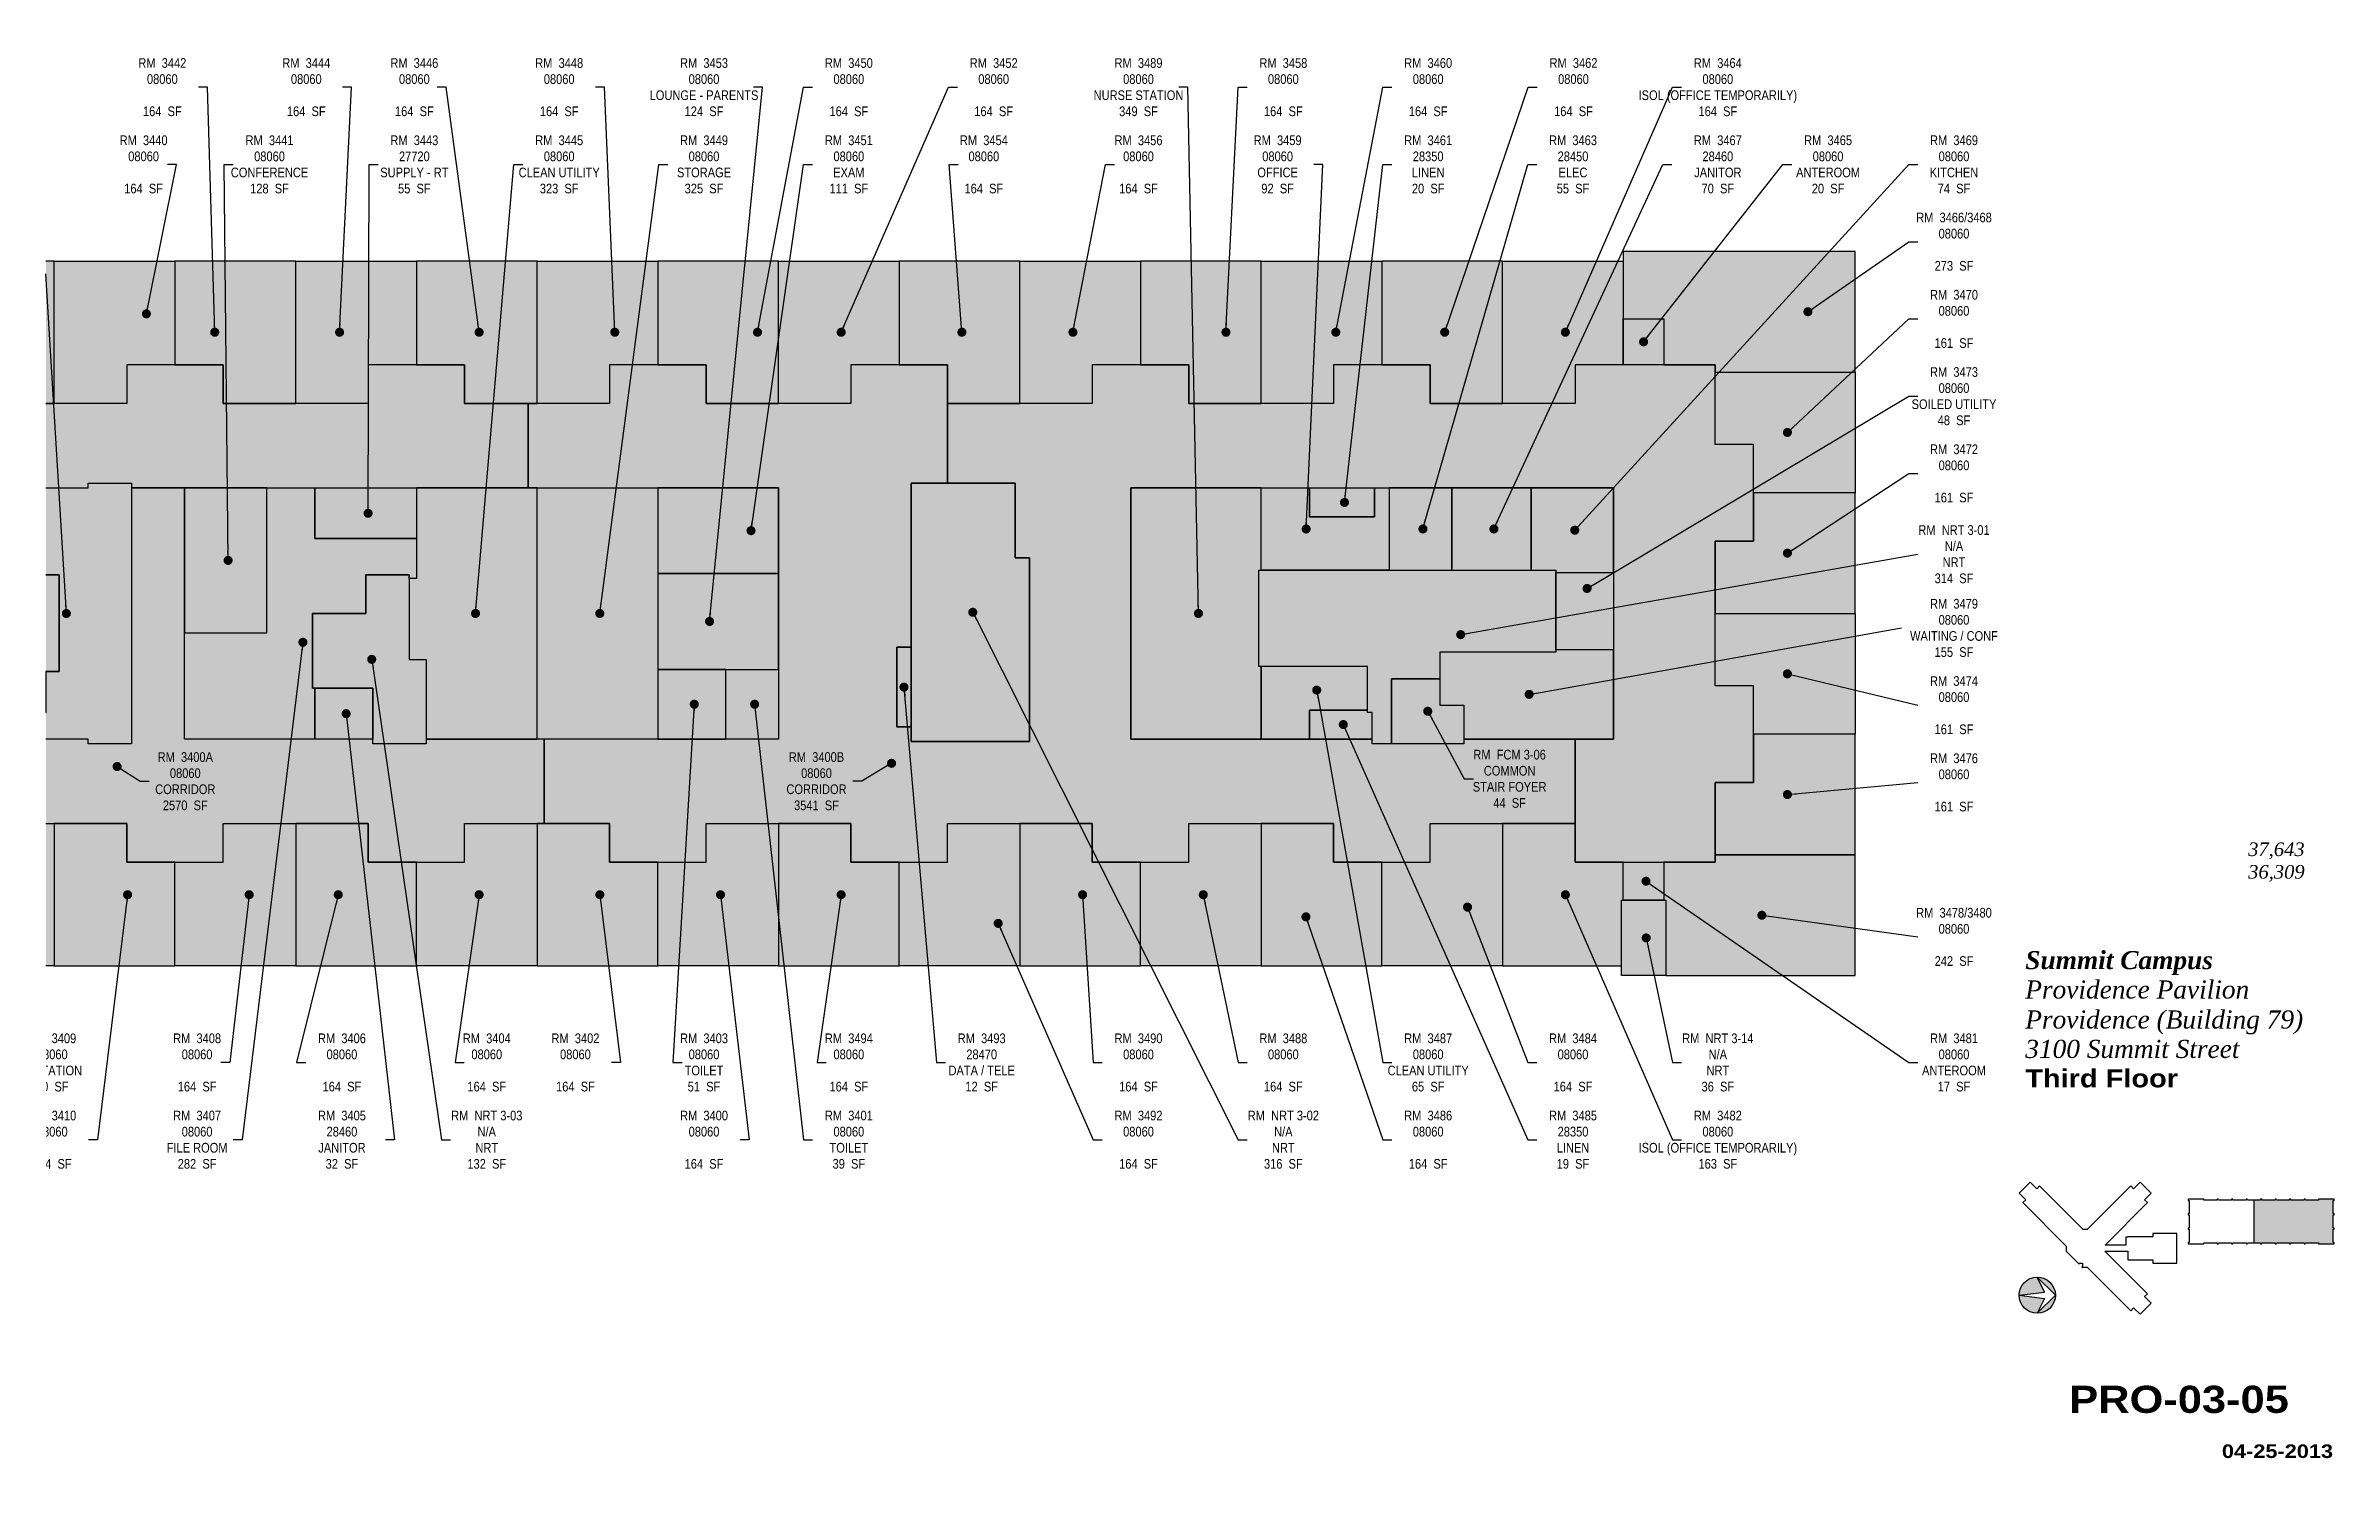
# Paper-space layout '05' of a CAD drawing. Header units: inches. Extents: x 0.9 to 16.7, y 0.5 to 10.5.
# The model-space entities are those that its viewports show. They can reach past a viewport. Long polylines and large blocks are cut down to what shows.
import ezdxf
from ezdxf.enums import TextEntityAlignment as Align

# ---------------------------------------------------------------- set-up
doc = ezdxf.new("R2010")
doc.units = ezdxf.units.IN
doc.header["$MEASUREMENT"] = 0
doc.layers.get('DEFPOINTS').update_dxf_attribs({"color": 31})
for name, color, linetype in [('0-LABEL', 3, 'Continuous'), ('1-NRT', 200, 'Continuous'), ('1-NRT-PTN', 253, 'Continuous'), ('3-FCM', 190, 'Continuous'), ('3-FCM-PTN', 9, 'Continuous'), ('4-OCC', 6, 'Continuous'), ('4-OCC-PTN', 95, 'Continuous'), ('T-5', 5, 'Continuous'), ('T-8', 8, 'Continuous')]:
    doc.layers.add(name, color=color, linetype=linetype)
doc.layers.get('DEFPOINTS').freeze()
doc.styles.add('ArialB', font='')
doc.styles.add('ArialN', font='ARIALN.TTF')
doc.styles.add('TimesI', font='timesi.ttf')
doc.styles.add('TimesIB', font='timesbi.ttf')
doc.styles.get('ArialB').set_extended_font_data('Arial Black')
doc.dimstyles.new('AB-120', dxfattribs={"dimscale": 120, "dimtxt": 0.125, "dimasz": 0.09375, "dimexe": 0.0625, "dimexo": 0.125, "dimgap": 0.375, "dimtad": 0, "dimtih": 1, "dimtoh": 1, "dimdec": 4, "dimrnd": 0.0625, "dimzin": 0, "dimdsep": 46, "dimlunit": 4, "dimtxsty": 'ArialN', "dimblk": 'ARCHTICK', "dimcen": 0.09375, "dimclrd": 256, "dimclre": 256, "dimclrt": 256, "dimadec": 0, "dimazin": 0, "dimtfac": 1, "dimtdec": 4, "dimtofl": 0, "dimtmove": 2, "dimatfit": 3, "dimldrblk": 'DOT', "dimfxl": 0, "dimfrac": 2, "dimtolj": 1, "dimtzin": 0, "dimlwd": -1, "dimlwe": -1, "dimarcsym": 0})

psp = doc.layouts.new('05')

msp = doc.modelspace()

# ---------------------------------------------------------------- texts
at = {"layer": '0-LABEL', "char_height": 12, "attachment_point": 5, "style": 'ArialN'}
for s, insert in [('RM  3442\\P08060\\P\\P164  SF', (1164.8, 2765.5)), ('RM  3444\\P08060\\P\\P164  SF', (1343.7, 2765.5)), ('RM  3446\\P08060\\P\\P164  SF', (1478, 2765.5)), ('RM  3448\\P08060\\P\\P164  SF', (1658, 2765.5)), ('RM  3453\\P08060\\PLOUNGE - PARENTS\\P124  SF', (1838, 2765.5)), ('RM  3450\\P08060\\P\\P164  SF', (2018, 2765.5)), ('RM  3452\\P08060\\P\\P164  SF', (2198, 2765.5)), ('RM  3489\\P08060\\PNURSE STATION\\P349  SF', (2378, 2765.5)), ('RM  3458\\P08060\\P\\P164  SF', (2558, 2765.5)), ('RM  3460\\P08060\\P\\P164  SF', (2738, 2765.5)), ('RM  3462\\P08060\\P\\P164  SF', (2918.6, 2765.5)), ('RM  3464\\P08060\\PISOL (OFFICE TEMPORARILY)\\P164  SF', (3098, 2765.5)), ('RM  3440\\P08060\\P\\P164  SF', (1141.5, 2669.5)), ('RM  3441\\P08060\\PCONFERENCE\\P128  SF', (1298, 2669.5)), ('RM  3443\\P27720\\PSUPPLY - RT\\P55  SF', (1478, 2669.5)), ('RM  3445\\P08060\\PCLEAN UTILITY\\P323  SF', (1658, 2669.5)), ('RM  3449\\P08060\\PSTORAGE\\P325  SF', (1838, 2669.5)), ('RM  3451\\P08060\\PEXAM\\P111  SF', (2018, 2669.5)), ('RM  3454\\P08060\\P\\P164  SF', (2185.8, 2669.5)), ('RM  3456\\P08060\\P\\P164  SF', (2378, 2669.5)), ('RM  3459\\P08060\\POFFICE\\P92  SF', (2550.9, 2669.5)), ('RM  3461\\P28350\\PLINEN\\P20  SF', (2738, 2669.5)), ('RM  3463\\P28450\\PELEC\\P55  SF', (2918, 2669.5)), ('RM  3467\\P28460\\PJANITOR\\P70  SF', (3098, 2669.5)), ('RM  3465\\P08060\\PANTEROOM\\P20  SF', (3235, 2669.5)), ('RM  3469\\P08060\\PKITCHEN\\P74  SF', (3391.5, 2669.5)), ('RM  3466/3468\\P08060\\P\\P273  SF', (3391.5, 2573.5)), ('RM  3470\\P08060\\P\\P161  SF', (3391.5, 2477.5)), ('RM  3473\\P08060\\PSOILED UTILITY\\P48  SF', (3391.5, 2381.5)), ('RM  3472\\P08060\\P\\P161  SF', (3391.5, 2285.5)), ('RM  NRT 3-01\\PN/A\\PNRT\\P314  SF', (3391.5, 2185.1)), ('RM  3479\\P08060\\PWAITING / CONF\\P155  SF', (3391.5, 2093.5)), ('RM  3474\\P08060\\P\\P161  SF', (3391.5, 1997.5)), ('RM  3400A\\P08060\\PCORRIDOR\\P2570  SF', (1193.3, 1903)), ('RM  3400B\\P08060\\PCORRIDOR\\P3541  SF', (1977.8, 1903)), ('RM  FCM 3-06\\PCOMMON\\PSTAIR FOYER\\P44  SF', (2839.2, 1906)), ('RM  3476\\P08060\\P\\P161  SF', (3391.5, 1901.5)), ('RM  3478/3480\\P08060\\P\\P242  SF', (3391.5, 1709.5)), ('RM  3409\\P08060\\PDICTATION\\P50  SF', (1028, 1553.5)), ('RM  3408\\P08060\\P\\P164  SF', (1208, 1553.5)), ('RM  3406\\P08060\\P\\P164  SF', (1388, 1553.5)), ('RM  3404\\P08060\\P\\P164  SF', (1568, 1553.5)), ('RM  3402\\P08060\\P\\P164  SF', (1678.2, 1553.5)), ('RM  3403\\P08060\\PTOILET\\P51  SF', (1838, 1553.5)), ('RM  3494\\P08060\\P\\P164  SF', (2018, 1553.5)), ('RM  3493\\P28470\\PDATA / TELE\\P12  SF', (2183.1, 1553.5)), ('RM  3490\\P08060\\P\\P164  SF', (2378, 1553.5)), ('RM  3488\\P08060\\P\\P164  SF', (2558, 1553.5)), ('RM  3487\\P08060\\PCLEAN UTILITY\\P65  SF', (2738, 1553.5)), ('RM  3484\\P08060\\P\\P164  SF', (2918, 1553.5)), ('RM  NRT 3-14\\PN/A\\PNRT\\P36  SF', (3098, 1553.5)), ('RM  3481\\P08060\\PANTEROOM\\P17  SF', (3391.5, 1553.5)), ('RM  3410\\P08060\\P\\P164  SF', (1028, 1457.5)), ('RM  3407\\P08060\\PFILE ROOM\\P282  SF', (1208, 1457.5)), ('RM  3405\\P28460\\PJANITOR\\P32  SF', (1388, 1457.5)), ('RM  NRT 3-03\\PN/A\\PNRT\\P132  SF', (1568, 1457.5)), ('RM  3400\\P08060\\P\\P164  SF', (1838, 1457.5)), ('RM  3401\\P08060\\PTOILET\\P39  SF', (2018, 1457.5)), ('RM  3492\\P08060\\P\\P164  SF', (2378, 1457.5)), ('RM  NRT 3-02\\PN/A\\PNRT\\P316  SF', (2558, 1457.5)), ('RM  3486\\P08060\\P\\P164  SF', (2738, 1457.5)), ('RM  3485\\P28350\\PLINEN\\P19  SF', (2918, 1457.5)), ('RM  3482\\P08060\\PISOL (OFFICE TEMPORARILY)\\P163  SF', (3098, 1457.5))]:
    msp.add_mtext(s, dxfattribs=dict(at, insert=insert))

# ---------------------------------------------------------------- blocks, each defined once
blk = doc.blocks.new('3rd outline')
blk.add_lwpolyline([(14.639, 2.654), (14.562, 2.578), (14.608, 2.532), (14.588, 2.513), (14.888, 2.212), (14.888, 2.184), (14.885, 2.18), (14.977, 2.088), (14.977, 2.095), (15, 2.095), (15, 2.075), (14.995, 2.07), (15.001, 2.064), (15.005, 2.068), (15.033, 2.068), (15.333, 1.767), (15.353, 1.787), (15.398, 1.742), (15.475, 1.818), (15.429, 1.864), (15.449, 1.883), (15.155, 2.177), (15.314, 2.177), (15.314, 2.118), (15.486, 2.118), (15.486, 2.095), (15.651, 2.095), (15.651, 2.3), (15.486, 2.3), (15.486, 2.278), (15.314, 2.278), (15.314, 2.274), (15.3, 2.274), (15.3, 2.219), (15.156, 2.219), (15.449, 2.513), (15.429, 2.532), (15.475, 2.578), (15.398, 2.654), (15.353, 2.609), (15.333, 2.629), (15.033, 2.328), (15.005, 2.328), (14.704, 2.629), (14.684, 2.609)], close=True)
blk.add_lwpolyline([(15.73, 2.537), (15.73, 2.529), (15.737, 2.528), (15.737, 2.438), (15.73, 2.437), (15.73, 2.429), (15.737, 2.428), (15.737, 2.338), (15.73, 2.337), (15.73, 2.329), (15.737, 2.328), (15.737, 2.238), (15.73, 2.237), (15.73, 2.229), (15.838, 2.229), (15.839, 2.236), (15.93, 2.236), (15.93, 2.229), (15.938, 2.229), (15.939, 2.236), (16.03, 2.236), (16.03, 2.229), (16.038, 2.229), (16.039, 2.236), (16.13, 2.236), (16.13, 2.229), (16.138, 2.229), (16.139, 2.236), (16.23, 2.236), (16.23, 2.229), (16.238, 2.229), (16.238, 2.229), (16.239, 2.236), (16.33, 2.236), (16.33, 2.229), (16.338, 2.229), (16.339, 2.236), (16.43, 2.236), (16.43, 2.229), (16.438, 2.229), (16.439, 2.236), (16.53, 2.236), (16.53, 2.229), (16.538, 2.229), (16.539, 2.236), (16.63, 2.236), (16.63, 2.229), (16.738, 2.229), (16.738, 2.237), (16.731, 2.238), (16.731, 2.328), (16.738, 2.329), (16.738, 2.337), (16.731, 2.338), (16.731, 2.428), (16.738, 2.429), (16.738, 2.437), (16.731, 2.437), (16.731, 2.528), (16.738, 2.529), (16.738, 2.537), (16.63, 2.537), (16.63, 2.53), (16.539, 2.53), (16.538, 2.537), (16.53, 2.537), (16.53, 2.53), (16.439, 2.53), (16.438, 2.537), (16.43, 2.537), (16.43, 2.53), (16.339, 2.53), (16.338, 2.537), (16.33, 2.537), (16.33, 2.53), (16.239, 2.53), (16.238, 2.537), (16.23, 2.537), (16.23, 2.53), (16.139, 2.53), (16.138, 2.537), (16.13, 2.537), (16.13, 2.53), (16.039, 2.53), (16.038, 2.537), (16.03, 2.537), (16.03, 2.53), (15.939, 2.53), (15.938, 2.537), (15.93, 2.537), (15.93, 2.53), (15.839, 2.53), (15.838, 2.537), (15.73, 2.537)])
blk = doc.blocks.new('n-arrow')
h = blk.add_hatch(color=256)
h.paths.add_polyline_path([(0, 0.125), (0.125, 0, 0.414214)])
h.paths.add_polyline_path([(0, 0.125, 0.414214), (-0.125, 0), (0.051, 0.022)])
h = blk.add_hatch(color=256)
h.paths.add_polyline_path([(0.051, -0.022), (-0.125, 0, 0.414214), (0, -0.125)])
h.paths.add_polyline_path([(0.125, 0), (0, -0.125, 0.414214)])
for p, q in [((-0.125, 0), (0.051, 0.022)), ((-0.125, 0), (0.051, -0.022)), ((0, 0.125), (0.125, 0)), ((0.051, 0.022), (0, 0.125)), ((0, -0.125), (0.125, 0)), ((0.051, -0.022), (0, -0.125))]:
    blk.add_line(p, q)
blk.add_circle((0, 0), 0.125)
blk = doc.blocks.new('AB-TB-text')
for tag, style, p in [('GROSS', 'TimesI', (1.93, 4.406)), ('USEABLE', 'TimesI', (1.93, 4.25)), ('DATE', 'ArialB', (2.125, 0.25))]:
    blk.add_attdef(tag, text='', height=0.0938, dxfattribs=dict(style=style)).set_placement(p, align=Align.RIGHT)
for tag, style, p in [('CAMPUS', 'TimesIB', (0, 3.75)), ('PAVILION', 'TimesI', (0, 3.547)), ('BUILDING', 'TimesI', (0, 3.34)), ('STREET', 'TimesI', (0, 3.137)), ('FLOOR', 'ArialB', (0, 2.934))]:
    blk.add_attdef(tag, text='', height=0.125, dxfattribs=dict(style=style)).set_placement(p, align=Align.TOP_LEFT)
at = {"style": 'ArialB'}
blk.add_attdef('DWG#', text='', height=0.188, dxfattribs=at).set_placement((1.062, 0.749), align=Align.TOP_CENTER)
blk = doc.blocks.new('_ArchTick')
at = {"const_width": 0.15}
blk.add_lwpolyline([(-0.5, -0.5), (0.5, 0.5)], dxfattribs=at)
blk = doc.blocks.new('_Dot')
at = {"lineweight": -2}
blk.add_line((-0.5, 0), (-1, 0), dxfattribs=at)
at = {"const_width": 0.5}
blk.add_lwpolyline([(-0.25, 0, 1), (0.25, 0, 1)], format="xyb", close=True, dxfattribs=at)

# ---------------------------------------------------------------- hatches: boundary and pattern name
at = {"layer": '1-NRT-PTN'}
for points in [[(886.5, 2057.5), (661.5, 2057.5), (661.5, 2159.5), (781.5, 2159.5), (781.5, 2225.5), (817.5, 2225.5), (817.5, 2195.5), (871.5, 2195.5), (871.5, 2273.5), (892.5, 2273.5), (892.5, 2195.5), (892.5, 2159.5), (1036.5, 2159.5), (1036.5, 2039.5), (886.5, 2039.5)], [(2242.5, 1952.5), (2242.5, 2180.5), (2224.5, 2180.5), (2224.5, 2273.5), (2095.5, 2273.5), (2095.5, 1952.5)], [(2662.5, 2045.5), (2527.5, 2045.5), (2527.5, 2165.5), (2896.5, 2165.5), (2896.5, 2063.5), (2752.5, 2063.5), (2752.5, 2030.5), (2692.5, 2030.5), (2692.5, 1949.5), (2668.5, 1949.5), (2668.5, 1988.5), (2662.5, 1988.5)], [(1492.5, 2054.5), (1492.5, 1949.5), (1426.5, 1949.5), (1426.5, 2018.5), (1351.5, 2018.5), (1351.5, 2111.5), (1417.5, 2111.5), (1417.5, 2159.5), (1471.5, 2159.5), (1471.5, 2054.5)], [(2978.4, 1755.1), (3033.5, 1755.1), (3033.5, 1661.5), (2978.4, 1661.5)]]:
    msp.add_hatch(color=256, dxfattribs=at).paths.add_polyline_path(points)
at = {"layer": '3-FCM-PTN'}
msp.add_hatch(color=256, dxfattribs=at).paths.add_polyline_path([(2752.5, 2030.5), (2752.5, 1997.5), (2782.5, 1997.5), (2782.5, 1949.5), (2692.5, 1949.5), (2692.5, 2030.5)])
at = {"layer": '4-OCC-PTN'}
for color, points in [(10, [(3030.9, 2477.7), (3030.9, 2420.5), (3094.5, 2420.5), (3094.5, 2411.5), (3268.5, 2411.5), (3268.5, 2561.5), (3004.5, 2561.5), (2980.5, 2561.5), (2980.5, 2477.7)]), (10, [(880.5, 2420.5), (940.5, 2420.5), (940.5, 2372.5), (1030.5, 2372.5), (1030.5, 2549.5), (880.5, 2549.5)]), (10, [(1180.5, 2420.5), (1120.5, 2420.5), (1120.5, 2372.5), (1030.5, 2372.5), (1030.5, 2549.5), (1180.5, 2549.5)]), (10, [(1180.5, 2420.5), (1240.5, 2420.5), (1240.5, 2372.5), (1330.5, 2372.5), (1330.5, 2549.5), (1180.5, 2549.5)]), (10, [(1480.5, 2420.5), (1420.5, 2420.5), (1420.5, 2372.5), (1330.5, 2372.5), (1330.5, 2549.5), (1480.5, 2549.5)]), (10, [(1480.5, 2420.5), (1540.5, 2420.5), (1540.5, 2372.5), (1630.5, 2372.5), (1630.5, 2549.5), (1480.5, 2549.5)]), (10, [(1780.5, 2420.5), (1720.5, 2420.5), (1720.5, 2372.5), (1630.5, 2372.5), (1630.5, 2549.5), (1780.5, 2549.5)]), (10, [(1780.5, 2420.5), (1840.5, 2420.5), (1840.5, 2372.5), (1930.5, 2372.5), (1930.5, 2549.5), (1780.5, 2549.5)]), (10, [(2080.5, 2420.5), (2020.5, 2420.5), (2020.5, 2372.5), (1930.5, 2372.5), (1930.5, 2549.5), (2080.5, 2549.5)]), (10, [(2080.5, 2420.5), (2140.5, 2420.5), (2140.5, 2372.5), (2230.5, 2372.5), (2230.5, 2549.5), (2080.5, 2549.5)]), (10, [(2380.5, 2420.5), (2320.5, 2420.5), (2320.5, 2372.5), (2230.5, 2372.5), (2230.5, 2549.5), (2380.5, 2549.5)]), (10, [(2380.5, 2420.5), (2440.5, 2420.5), (2440.5, 2372.5), (2530.5, 2372.5), (2530.5, 2549.5), (2380.5, 2549.5)]), (10, [(2680.5, 2420.5), (2620.5, 2420.5), (2620.5, 2372.5), (2530.5, 2372.5), (2530.5, 2549.5), (2680.5, 2549.5)]), (10, [(2680.5, 2420.5), (2740.5, 2420.5), (2740.5, 2372.5), (2830.5, 2372.5), (2830.5, 2549.5), (2680.5, 2549.5)]), (10, [(2980.5, 2477.7), (2980.5, 2420.5), (2920.5, 2420.5), (2920.5, 2372.5), (2830.5, 2372.5), (2830.5, 2549.5), (2980.5, 2549.5)]), (10, [(2980.5, 2477.7), (3030.9, 2477.7), (3030.9, 2420.5), (2980.5, 2420.5)]), (10, [(1619.5, 2267.6), (1930.5, 2267.5), (1930.5, 1955.5), (1639.5, 1955.5), (1639.5, 1850.5), (1720.5, 1850.5), (1720.5, 1802.5), (1840.5, 1802.5), (1840.5, 1850.5), (2020.5, 1850.5), (2020.5, 1802.5), (2140.5, 1802.5), (2140.5, 1850.5), (2320.5, 1850.5), (2320.5, 1802.5), (2440.5, 1802.5), (2440.5, 1850.5), (2620.5, 1850.5), (2620.5, 1802.5), (2740.5, 1802.5), (2740.5, 1850.5), (2920.5, 1850.5), (2920.5, 1955.5), (2782.5, 1955.5), (2782.5, 1949.5), (2668.5, 1949.5), (2668.5, 1955.5), (2368.5, 1955.5), (2368.5, 2267.5), (2968.5, 2267.5), (2968.5, 1955.5), (2920.5, 1955.5), (2920.5, 1802.5), (3094.5, 1802.5), (3094.5, 1901.5), (3142.5, 1901.5), (3142.5, 2021.5), (3094.5, 2021.5), (3094.5, 2201.5), (3142.5, 2201.5), (3142.5, 2321.5), (3094.5, 2321.5), (3094.5, 2420.5), (2920.5, 2420.5), (2920.5, 2372.5), (2740.5, 2372.5), (2740.5, 2420.5), (2620.5, 2420.5), (2620.5, 2372.5), (2440.5, 2372.5), (2440.5, 2420.5), (2320.5, 2420.5), (2320.5, 2372.5), (2140.5, 2372.5), (2140.5, 2273.5), (2224.5, 2273.5), (2224.5, 2180.5), (2242.5, 2180.5), (2242.5, 1952.5), (2095.5, 1952.5), (2095.5, 1970.5), (2077.5, 1970.5), (2077.5, 2069.5), (2095.5, 2069.5), (2095.5, 2273.5), (2140.5, 2273.5), (2140.5, 2420.5), (2020.5, 2420.5), (2020.5, 2372.5), (1840.5, 2372.5), (1840.5, 2420.5), (1720.5, 2420.5), (1720.5, 2372.5), (1619.5, 2372.5)]), (10, [(3142.5, 2261.5), (3142.5, 2321.5), (3094.5, 2321.5), (3094.5, 2411.5), (3268.5, 2411.5), (3268.5, 2261.5)]), (10, [(1020.5, 1988.5), (1020.5, 2039.5), (1036.5, 2039.5), (1036.5, 2159.5), (988.5, 2159.5), (988.5, 2228.5), (958.5, 2228.5), (958.5, 2267.5), (1072.5, 2267.5), (1072.5, 2273.5), (1126.5, 2273.5), (1126.5, 1949.5), (1072.5, 1949.5), (1072.5, 1955.5), (973.5, 1955.5), (973.5, 1988.5)]), (10, [(1480.5, 2204.5), (1480.5, 2155), (1471.5, 2155), (1471.5, 2159.5), (1417.5, 2159.5), (1417.5, 2111.5), (1351.5, 2111.5), (1351.5, 2018.5), (1354.5, 2018.5), (1354.5, 1955.5), (1192.5, 1955.5), (1192.5, 2069.5), (1192.5, 2087.5), (1294.5, 2087.5), (1294.5, 2267.5), (1354.5, 2267.5), (1354.5, 2204.5)]), (10, [(1294.5, 2267.5), (1192.5, 2267.5), (1192.5, 2159.5), (1192.5, 2087.5), (1294.5, 2087.5)]), (33, [(1480.5, 2267.5), (1480.5, 2204.5), (1354.5, 2204.5), (1354.5, 2267.5)]), (10, [(1480.5, 2267.5), (1480.5, 2155), (1471.5, 2155), (1471.5, 2054.5), (1492.5, 2054.5), (1492.5, 1955.5), (1630.5, 1955.5), (1630.5, 2267.5)]), (10, [(1780.5, 2267.5), (1780.5, 1955.5), (1630.5, 1955.5), (1630.5, 2267.5)]), (10, [(1780.5, 2267.5), (1780.5, 2161.3), (1930.5, 2161.3), (1930.5, 2267.5)]), (10, [(2527.5, 2165.5), (2530.5, 2165.5), (2530.5, 2267.5), (2368.5, 2267.5), (2368.5, 1955.5), (2530.5, 1955.5), (2530.5, 2045.5), (2527.5, 2045.5)]), (10, [(2689.5, 2267.5), (2689.5, 2165.5), (2530.5, 2165.5), (2530.5, 2267.5), (2587.5, 2267.5), (2590.5, 2267.5), (2590.5, 2231.5), (2671.5, 2231.5), (2671.5, 2267.5)]), (51, [(2671.5, 2267.5), (2671.5, 2231.5), (2590.5, 2231.5), (2590.5, 2267.5)]), (55, [(2689.5, 2267.5), (2689.5, 2165.5), (2767.5, 2165.5), (2767.5, 2267.5), (2749.5, 2267.5)]), (201, [(2767.5, 2267.5), (2767.5, 2165.5), (2865.9, 2165.5), (2865.9, 2267.5)]), (10, [(2968.5, 2267.5), (2865.9, 2267.5), (2865.9, 2165.5), (2896.5, 2165.5), (2896.5, 2162.5), (2968.5, 2162.5)]), (10, [(3142.5, 2261.5), (3142.5, 2201.5), (3094.5, 2201.5), (3094.5, 2111.5), (3268.5, 2111.5), (3268.5, 2261.5)]), (10, [(2968.5, 2162.5), (2896.5, 2162.5), (2896.5, 2066.5), (2968.5, 2066.5)]), (10, [(1780.5, 2161.3), (1780.5, 2041.8), (1930.5, 2041.8), (1930.5, 2161.3)]), (10, [(3142.5, 1961.5), (3142.5, 2021.5), (3094.5, 2021.5), (3094.5, 2111.5), (3268.5, 2111.5), (3268.5, 1961.5)]), (62, [(2095.5, 2069.5), (2077.5, 2069.5), (2077.5, 1970.5), (2095.5, 1970.5)]), (10, [(2968.5, 2066.5), (2896.5, 2066.5), (2896.5, 2063.5), (2752.5, 2063.5), (2752.5, 1997.5), (2782.5, 1997.5), (2782.5, 1955.5), (2968.5, 1955.5)]), (10, [(1020.5, 2039.5), (880.5, 2039.5), (880.5, 1988.5), (1020.5, 1988.5)]), (10, [(1780.5, 2041.8), (1780.5, 1955.5), (1862.8, 1955.5), (1865.2, 1955.5), (1865.2, 2041.8)]), (10, [(1865.2, 2041.8), (1930.5, 2041.8), (1930.5, 1955.5), (1865.2, 1955.5)]), (10, [(2530.5, 2045.5), (2530.5, 1955.5), (2587.5, 1955.5), (2590.5, 1955.5), (2590.5, 1988.5), (2590.5, 1991.5), (2662.5, 1991.5), (2662.5, 2045.5)]), (201, [(1354.5, 2018.5), (1426.5, 2018.5), (1426.5, 1955.5), (1354.5, 1955.5)]), (51, [(2668.5, 1955.5), (2668.5, 1988.5), (2662.5, 1988.5), (2662.5, 1991.5), (2590.5, 1991.5), (2590.5, 1955.5)]), (10, [(3142.5, 1961.5), (3142.5, 1901.5), (3094.5, 1901.5), (3094.5, 1811.5), (3268.5, 1811.5), (3268.5, 1961.5)]), (10, [(880.5, 1802.5), (940.5, 1802.5), (940.5, 1850.5), (1030.5, 1850.5), (1030.5, 1673.5), (880.5, 1673.5)]), (10, [(1180.5, 1802.5), (1120.5, 1802.5), (1120.5, 1850.5), (1030.5, 1850.5), (1030.5, 1673.5), (1180.5, 1673.5)]), (10, [(1180.5, 1802.5), (1240.5, 1802.5), (1240.5, 1850.5), (1330.5, 1850.5), (1330.5, 1673.5), (1180.5, 1673.5)]), (10, [(1480.5, 1802.5), (1420.5, 1802.5), (1420.5, 1850.5), (1330.5, 1850.5), (1330.5, 1673.5), (1480.5, 1673.5)]), (10, [(1480.5, 1802.5), (1540.5, 1802.5), (1540.5, 1850.5), (1630.5, 1850.5), (1630.5, 1673.5), (1480.5, 1673.5)]), (10, [(1780.5, 1802.5), (1720.5, 1802.5), (1720.5, 1850.5), (1630.5, 1850.5), (1630.5, 1673.5), (1780.5, 1673.5)]), (10, [(1780.5, 1802.5), (1840.5, 1802.5), (1840.5, 1850.5), (1930.5, 1850.5), (1930.5, 1673.5), (1780.5, 1673.5)]), (10, [(2080.5, 1802.5), (2020.5, 1802.5), (2020.5, 1850.5), (1930.5, 1850.5), (1930.5, 1673.5), (2080.5, 1673.5)]), (10, [(2080.5, 1802.5), (2140.5, 1802.5), (2140.5, 1850.5), (2230.5, 1850.5), (2230.5, 1673.5), (2080.5, 1673.5)]), (10, [(2380.5, 1802.5), (2320.5, 1802.5), (2320.5, 1850.5), (2230.5, 1850.5), (2230.5, 1673.5), (2380.5, 1673.5)]), (10, [(2380.5, 1802.5), (2440.5, 1802.5), (2440.5, 1850.5), (2530.5, 1850.5), (2530.5, 1673.5), (2380.5, 1673.5)]), (10, [(2680.5, 1802.5), (2620.5, 1802.5), (2620.5, 1850.5), (2530.5, 1850.5), (2530.5, 1673.5), (2680.5, 1673.5)]), (10, [(2680.5, 1802.5), (2740.5, 1802.5), (2740.5, 1850.5), (2830.5, 1850.5), (2830.5, 1673.5), (2680.5, 1673.5)]), (10, [(2980.5, 1802.5), (2920.5, 1802.5), (2920.5, 1850.5), (2830.5, 1850.5), (2830.5, 1673.5), (2978.4, 1673.5), (2978.4, 1755.1), (2980.5, 1755.1)]), (10, [(2980.5, 1802.5), (3030.9, 1802.5), (3030.9, 1755.1), (2980.5, 1755.1)]), (10, [(3033.5, 1661.5), (3268.5, 1661.5), (3268.5, 1811.5), (3094.5, 1811.5), (3094.5, 1802.5), (3030.9, 1802.5), (3030.9, 1755.1), (3033.5, 1755.1)])]:
    msp.add_hatch(color=color, dxfattribs=at).paths.add_polyline_path(points)
h = msp.add_hatch(color=10, dxfattribs=at)
h.dxf.hatch_style = 1
h.paths.add_polyline_path([(1619.5, 2372.5), (1540.5, 2372.5), (1540.5, 2420.5), (1420.5, 2420.5), (1420.5, 2372.5), (1240.5, 2372.5), (1240.5, 2420.5), (1120.5, 2420.5), (1120.5, 2372.5), (940.5, 2372.5), (940.5, 2420.5), (820.5, 2420.5), (820.5, 2372.5), (640.5, 2372.5), (640.5, 2420.5), (466.5, 2420.5), (466.5, 2321.5), (418.5, 2321.5), (418.5, 2201.5), (466.5, 2201.5), (466.5, 2122.6), (418.5, 2122.6), (418.5, 1901.5), (466.5, 1901.5), (466.5, 1802.5), (640.5, 1802.5), (640.5, 1850.5), (820.5, 1850.5), (820.5, 1802.5), (940.5, 1802.5), (940.5, 1850.5), (1120.5, 1850.5), (1120.5, 1802.5), (1240.5, 1802.5), (1240.5, 1850.5), (1420.5, 1850.5), (1420.5, 1802.5), (1540.5, 1802.5), (1540.5, 1850.5), (1639.5, 1850.5), (1639.5, 1955.5), (1492.5, 1955.5), (1492.5, 1949.5), (1426.5, 1949.5), (1426.5, 1955.5), (1192.5, 1955.5), (1192.5, 2267.5), (1126.5, 2267.5), (1126.5, 1949.5), (1072.5, 1949.5), (1072.5, 1955.5), (592.5, 1955.5), (592.5, 2267.5), (781.5, 2267.5), (781.5, 2273.5), (892.5, 2273.5), (892.5, 2267.5), (1072.5, 2267.5), (1072.5, 2273.5), (1126.5, 2273.5), (1126.5, 2267.5), (1619.5, 2267.5)])

# ---------------------------------------------------------------- linework, layer by layer
at = {"layer": '1-NRT'}
for points in [[(886.5, 2057.5), (661.5, 2057.5), (661.5, 2057.5), (661.5, 2159.5), (781.5, 2159.5), (781.5, 2225.5), (817.5, 2225.5), (817.5, 2195.5), (871.5, 2195.5), (871.5, 2273.5), (892.5, 2273.5), (892.5, 2195.5), (892.5, 2159.5), (1036.5, 2159.5), (1036.5, 2039.5), (886.5, 2039.5)], [(2242.5, 1952.5), (2242.5, 2180.5), (2224.5, 2180.5), (2224.5, 2273.5), (2095.5, 2273.5), (2095.5, 1952.5)]]:
    msp.add_lwpolyline(points, close=True, dxfattribs=at)
for points in [[(2662.5, 2045.5), (2662.5, 2045.5), (2527.5, 2045.5), (2527.5, 2165.5), (2896.5, 2165.5), (2896.5, 2063.5), (2752.5, 2063.5), (2752.5, 2030.5), (2692.5, 2030.5), (2692.5, 1949.5), (2668.5, 1949.5), (2668.5, 1988.5), (2662.5, 1988.5), (2662.5, 2045.5)], [(1492.5, 2054.5), (1492.5, 1949.5), (1426.5, 1949.5), (1426.5, 2018.5), (1351.5, 2018.5), (1351.5, 2111.5), (1417.5, 2111.5), (1417.5, 2159.5), (1471.5, 2159.5), (1471.5, 2054.5), (1492.5, 2054.5)], [(2978.4, 1755.1), (3033.5, 1755.1), (3033.5, 1661.5), (2978.4, 1661.5), (2978.4, 1755.1)]]:
    msp.add_lwpolyline(points, dxfattribs=at)
at = {"layer": '3-FCM'}
msp.add_lwpolyline([(2752.5, 2030.5), (2752.5, 1997.5), (2782.5, 1997.5), (2782.5, 1949.5), (2692.5, 1949.5), (2692.5, 2030.5)], close=True, dxfattribs=at)
at = {"layer": '4-OCC'}
for points in [[(3030.9, 2477.7), (3030.9, 2420.5), (3094.5, 2420.5), (3094.5, 2411.5), (3268.5, 2411.5), (3268.5, 2561.5), (3004.5, 2561.5), (2980.5, 2561.5), (2980.5, 2561.5), (2980.5, 2477.7)], [(2980.5, 2477.7), (3030.9, 2477.7), (3030.9, 2420.5), (2980.5, 2420.5)], [(1619.5, 2267.6), (1930.5, 2267.5), (1930.5, 1955.5), (1639.5, 1955.5), (1639.5, 1850.5), (1720.5, 1850.5), (1720.5, 1802.5), (1840.5, 1802.5), (1840.5, 1850.5), (2020.5, 1850.5), (2020.5, 1802.5), (2140.5, 1802.5), (2140.5, 1850.5), (2320.5, 1850.5), (2320.5, 1802.5), (2440.5, 1802.5), (2440.5, 1850.5), (2620.5, 1850.5), (2620.5, 1802.5), (2740.5, 1802.5), (2740.5, 1850.5), (2920.5, 1850.5), (2920.5, 1955.5), (2782.5, 1955.5), (2782.5, 1949.5), (2668.5, 1949.5), (2668.5, 1955.5), (2368.5, 1955.5), (2368.5, 2267.5), (2968.5, 2267.5), (2968.5, 1955.5), (2920.5, 1955.5), (2920.5, 1802.5), (3094.5, 1802.5), (3094.5, 1901.5), (3142.5, 1901.5), (3142.5, 2021.5), (3094.5, 2021.5), (3094.5, 2201.5), (3142.5, 2201.5), (3142.5, 2321.5), (3094.5, 2321.5), (3094.5, 2420.5), (2920.5, 2420.5), (2920.5, 2372.5), (2740.5, 2372.5), (2740.5, 2420.5), (2620.5, 2420.5), (2620.5, 2372.5), (2440.5, 2372.5), (2440.5, 2420.5), (2320.5, 2420.5), (2320.5, 2372.5), (2140.5, 2372.5), (2140.5, 2273.5), (2224.5, 2273.5), (2224.5, 2180.5), (2242.5, 2180.5), (2242.5, 1952.5), (2095.5, 1952.5), (2095.5, 1970.5), (2077.5, 1970.5), (2077.5, 2069.5), (2095.5, 2069.5), (2095.5, 2273.5), (2140.5, 2273.5), (2140.5, 2420.5), (2020.5, 2420.5), (2020.5, 2372.5), (1840.5, 2372.5), (1840.5, 2420.5), (1720.5, 2420.5), (1720.5, 2372.5), (1619.5, 2372.5), (1619.5, 2267.6)], [(1020.5, 1988.5), (1020.5, 2039.5), (1036.5, 2039.5), (1036.5, 2159.5), (988.5, 2159.5), (988.5, 2228.5), (958.5, 2228.5), (958.5, 2228.5), (958.5, 2228.5), (958.5, 2267.5), (1072.5, 2267.5), (1072.5, 2273.5), (1072.5, 2273.5), (1126.5, 2273.5), (1126.5, 1949.5), (1072.5, 1949.5), (1072.5, 1955.5), (973.5, 1955.5), (973.5, 1988.5)], [(1780.5, 2267.5), (1780.5, 1955.5), (1780.5, 1955.5), (1780.5, 1955.5), (1630.5, 1955.5), (1630.5, 2267.5), (1780.5, 2267.5), (1780.5, 2267.5), (1780.5, 2267.5)], [(2530.5, 2045.5), (2530.5, 1955.5), (2587.5, 1955.5), (2590.5, 1955.5), (2590.5, 1988.5), (2590.5, 1991.5), (2662.5, 1991.5), (2662.5, 2045.5)], [(2668.5, 1955.5), (2668.5, 1988.5), (2662.5, 1988.5), (2662.5, 1991.5), (2590.5, 1991.5), (2590.5, 1955.5), (2668.5, 1955.5)], [(2980.5, 1802.5), (2920.5, 1802.5), (2920.5, 1850.5), (2830.5, 1850.5), (2830.5, 1673.5), (2978.4, 1673.5), (2978.4, 1673.5), (2978.4, 1673.5), (2978.4, 1673.5), (2978.4, 1755.1), (2980.5, 1755.1)], [(2980.5, 1802.5), (3030.9, 1802.5), (3030.9, 1755.1), (2980.5, 1755.1)], [(3033.5, 1661.5), (3033.5, 1661.5), (3033.5, 1661.5), (3268.5, 1661.5), (3268.5, 1811.5), (3094.5, 1811.5), (3094.5, 1802.5), (3030.9, 1802.5), (3030.9, 1802.5), (3030.9, 1755.1), (3033.5, 1755.1)]]:
    msp.add_lwpolyline(points, close=True, dxfattribs=at)
for points in [[(880.5, 2420.5), (940.5, 2420.5), (940.5, 2372.5), (1030.5, 2372.5), (1030.5, 2549.5), (880.5, 2549.5), (880.5, 2549.5), (880.5, 2549.5), (880.5, 2420.5)], [(1180.5, 2420.5), (1120.5, 2420.5), (1120.5, 2372.5), (1030.5, 2372.5), (1030.5, 2549.5), (1180.5, 2549.5), (1180.5, 2549.5), (1180.5, 2549.5), (1180.5, 2420.5)], [(1180.5, 2420.5), (1240.5, 2420.5), (1240.5, 2372.5), (1330.5, 2372.5), (1330.5, 2549.5), (1180.5, 2549.5), (1180.5, 2549.5), (1180.5, 2549.5), (1180.5, 2420.5)], [(1480.5, 2420.5), (1420.5, 2420.5), (1420.5, 2372.5), (1330.5, 2372.5), (1330.5, 2549.5), (1480.5, 2549.5), (1480.5, 2549.5), (1480.5, 2549.5), (1480.5, 2420.5)], [(1480.5, 2420.5), (1540.5, 2420.5), (1540.5, 2372.5), (1630.5, 2372.5), (1630.5, 2549.5), (1480.5, 2549.5), (1480.5, 2549.5), (1480.5, 2549.5), (1480.5, 2420.5)], [(1780.5, 2420.5), (1720.5, 2420.5), (1720.5, 2372.5), (1630.5, 2372.5), (1630.5, 2549.5), (1780.5, 2549.5), (1780.5, 2549.5), (1780.5, 2549.5), (1780.5, 2420.5)], [(1780.5, 2420.5), (1840.5, 2420.5), (1840.5, 2372.5), (1930.5, 2372.5), (1930.5, 2549.5), (1780.5, 2549.5), (1780.5, 2549.5), (1780.5, 2549.5), (1780.5, 2420.5)], [(2080.5, 2420.5), (2020.5, 2420.5), (2020.5, 2372.5), (1930.5, 2372.5), (1930.5, 2549.5), (2080.5, 2549.5), (2080.5, 2549.5), (2080.5, 2549.5), (2080.5, 2420.5)], [(2080.5, 2420.5), (2140.5, 2420.5), (2140.5, 2372.5), (2230.5, 2372.5), (2230.5, 2549.5), (2080.5, 2549.5), (2080.5, 2549.5), (2080.5, 2549.5), (2080.5, 2420.5)], [(2380.5, 2420.5), (2320.5, 2420.5), (2320.5, 2372.5), (2230.5, 2372.5), (2230.5, 2549.5), (2380.5, 2549.5), (2380.5, 2549.5), (2380.5, 2549.5), (2380.5, 2420.5)], [(2380.5, 2420.5), (2440.5, 2420.5), (2440.5, 2372.5), (2530.5, 2372.5), (2530.5, 2549.5), (2380.5, 2549.5), (2380.5, 2549.5), (2380.5, 2549.5), (2380.5, 2420.5)], [(2680.5, 2420.5), (2620.5, 2420.5), (2620.5, 2372.5), (2530.5, 2372.5), (2530.5, 2549.5), (2680.5, 2549.5), (2680.5, 2549.5), (2680.5, 2549.5), (2680.5, 2420.5)], [(2680.5, 2420.5), (2740.5, 2420.5), (2740.5, 2372.5), (2830.5, 2372.5), (2830.5, 2549.5), (2680.5, 2549.5), (2680.5, 2549.5), (2680.5, 2549.5), (2680.5, 2420.5)], [(2980.5, 2477.7), (2980.5, 2477.7), (2980.5, 2420.5), (2920.5, 2420.5), (2920.5, 2372.5), (2830.5, 2372.5), (2830.5, 2549.5), (2980.5, 2549.5), (2980.5, 2549.5), (2980.5, 2549.5), (2980.5, 2477.7)], [(940.5, 1850.5), (1120.5, 1850.5), (1120.5, 1802.5), (1240.5, 1802.5), (1240.5, 1850.5), (1420.5, 1850.5), (1420.5, 1802.5), (1540.5, 1802.5), (1540.5, 1850.5), (1639.5, 1850.5), (1639.5, 1955.5), (1492.5, 1955.5), (1492.5, 1949.5), (1426.5, 1949.5), (1426.5, 1955.5), (1192.5, 1955.5), (1192.5, 2267.5), (1126.5, 2267.5), (1126.5, 1949.5), (1072.5, 1949.5), (1072.5, 1955.5), (592.5, 1955.5)], [(892.5, 2267.5), (1072.5, 2267.5), (1072.5, 2273.5), (1126.5, 2273.5), (1126.5, 2267.5), (1619.5, 2267.5), (1619.5, 2372.5), (1540.5, 2372.5), (1540.5, 2420.5), (1420.5, 2420.5), (1420.5, 2372.5), (1240.5, 2372.5), (1240.5, 2420.5), (1120.5, 2420.5), (1120.5, 2372.5), (940.5, 2372.5)], [(3142.5, 2261.5), (3142.5, 2321.5), (3094.5, 2321.5), (3094.5, 2411.5), (3268.5, 2411.5), (3268.5, 2261.5), (3268.5, 2261.5), (3268.5, 2261.5), (3142.5, 2261.5)], [(1480.5, 2204.5), (1480.5, 2155), (1471.5, 2155), (1471.5, 2159.5), (1417.5, 2159.5), (1417.5, 2111.5), (1351.5, 2111.5), (1351.5, 2018.5), (1354.5, 2018.5), (1354.5, 1955.5), (1354.5, 1955.5), (1192.5, 1955.5), (1192.5, 2069.5), (1192.5, 2069.5), (1192.5, 2087.5), (1294.5, 2087.5), (1294.5, 2267.5), (1354.5, 2267.5), (1354.5, 2204.5), (1354.5, 2204.5), (1480.5, 2204.5), (1480.5, 2204.5), (1480.5, 2204.5)], [(1294.5, 2267.5), (1192.5, 2267.5), (1192.5, 2159.5), (1192.5, 2159.5), (1192.5, 2087.5), (1294.5, 2087.5), (1294.5, 2267.5)], [(1480.5, 2267.5), (1480.5, 2204.5), (1354.5, 2204.5), (1354.5, 2204.5), (1354.5, 2204.5), (1354.5, 2267.5), (1354.5, 2267.5), (1480.5, 2267.5)], [(1480.5, 2267.5), (1480.5, 2155), (1471.5, 2155), (1471.5, 2054.5), (1492.5, 2054.5), (1492.5, 1955.5), (1630.5, 1955.5), (1630.5, 1955.5), (1630.5, 2267.5), (1480.5, 2267.5)], [(1780.5, 2267.5), (1780.5, 2161.3), (1930.5, 2161.3), (1930.5, 2267.5), (1780.5, 2267.5)], [(2527.5, 2165.5), (2530.5, 2165.5), (2530.5, 2267.5), (2368.5, 2267.5), (2368.5, 1955.5), (2530.5, 1955.5), (2530.5, 1955.5), (2530.5, 2045.5), (2527.5, 2045.5), (2527.5, 2165.5)], [(2689.5, 2267.5), (2689.5, 2165.5), (2530.5, 2165.5), (2530.5, 2267.5), (2587.5, 2267.5), (2590.5, 2267.5), (2590.5, 2231.5), (2590.5, 2231.5), (2671.5, 2231.5), (2671.5, 2231.5), (2671.5, 2267.5), (2689.5, 2267.5)], [(2671.5, 2267.5), (2671.5, 2231.5), (2590.5, 2231.5), (2590.5, 2267.5), (2671.5, 2267.5)], [(2689.5, 2267.5), (2689.5, 2165.5), (2767.5, 2165.5), (2767.5, 2267.5), (2767.5, 2267.5), (2767.5, 2267.5), (2749.5, 2267.5), (2749.5, 2267.5), (2749.5, 2267.5), (2749.5, 2267.5), (2689.5, 2267.5)], [(2767.5, 2267.5), (2767.5, 2165.5), (2865.9, 2165.5), (2865.9, 2165.5), (2865.9, 2267.5), (2767.5, 2267.5)], [(2865.9, 2267.5), (2865.9, 2165.5), (2896.5, 2165.5), (2896.5, 2162.5), (2968.5, 2162.5), (2968.5, 2267.5), (2865.9, 2267.5)], [(3142.5, 2261.5), (3142.5, 2201.5), (3094.5, 2201.5), (3094.5, 2111.5), (3268.5, 2111.5), (3268.5, 2261.5), (3268.5, 2261.5), (3268.5, 2261.5), (3142.5, 2261.5)], [(2896.5, 2162.5), (2968.5, 2162.5), (2968.5, 2066.5), (2968.5, 2066.5), (2896.5, 2066.5), (2896.5, 2162.5)], [(1780.5, 2161.3), (1780.5, 2041.8), (1930.5, 2041.8), (1930.5, 2161.3), (1780.5, 2161.3)], [(3142.5, 1961.5), (3142.5, 2021.5), (3094.5, 2021.5), (3094.5, 2111.5), (3268.5, 2111.5), (3268.5, 1961.5), (3268.5, 1961.5), (3268.5, 1961.5), (3142.5, 1961.5)], [(2095.5, 2069.5), (2077.5, 2069.5), (2077.5, 1970.5), (2095.5, 1970.5), (2095.5, 2069.5)], [(2968.5, 2066.5), (2896.5, 2066.5), (2896.5, 2063.5), (2752.5, 2063.5), (2752.5, 1997.5), (2782.5, 1997.5), (2782.5, 1955.5), (2968.5, 1955.5), (2968.5, 2066.5)], [(1020.5, 2039.5), (880.5, 2039.5), (880.5, 1988.5), (1020.5, 1988.5), (1020.5, 2039.5)], [(1780.5, 2041.8), (1780.5, 1955.5), (1862.8, 1955.5), (1865.2, 1955.5), (1865.2, 2041.8), (1780.5, 2041.8)], [(1865.2, 2041.8), (1930.5, 2041.8), (1930.5, 1955.5), (1865.2, 1955.5), (1865.2, 2041.8)], [(1354.5, 2018.5), (1426.5, 2018.5), (1426.5, 2018.5), (1426.5, 1955.5), (1354.5, 1955.5), (1354.5, 2018.5)], [(3142.5, 1961.5), (3142.5, 1901.5), (3094.5, 1901.5), (3094.5, 1811.5), (3268.5, 1811.5), (3268.5, 1961.5), (3268.5, 1961.5), (3268.5, 1961.5), (3142.5, 1961.5)], [(880.5, 1802.5), (940.5, 1802.5), (940.5, 1850.5), (1030.5, 1850.5), (1030.5, 1673.5), (880.5, 1673.5), (880.5, 1673.5), (880.5, 1673.5), (880.5, 1802.5)], [(1180.5, 1802.5), (1120.5, 1802.5), (1120.5, 1850.5), (1030.5, 1850.5), (1030.5, 1673.5), (1180.5, 1673.5), (1180.5, 1673.5), (1180.5, 1673.5), (1180.5, 1802.5)], [(1180.5, 1802.5), (1240.5, 1802.5), (1240.5, 1850.5), (1330.5, 1850.5), (1330.5, 1673.5), (1180.5, 1673.5), (1180.5, 1673.5), (1180.5, 1673.5), (1180.5, 1802.5)], [(1480.5, 1802.5), (1420.5, 1802.5), (1420.5, 1850.5), (1330.5, 1850.5), (1330.5, 1673.5), (1480.5, 1673.5), (1480.5, 1673.5), (1480.5, 1673.5), (1480.5, 1802.5)], [(1480.5, 1802.5), (1540.5, 1802.5), (1540.5, 1850.5), (1630.5, 1850.5), (1630.5, 1673.5), (1480.5, 1673.5), (1480.5, 1673.5), (1480.5, 1673.5), (1480.5, 1802.5)], [(1780.5, 1802.5), (1720.5, 1802.5), (1720.5, 1850.5), (1630.5, 1850.5), (1630.5, 1673.5), (1780.5, 1673.5), (1780.5, 1673.5), (1780.5, 1673.5), (1780.5, 1802.5)], [(1780.5, 1802.5), (1840.5, 1802.5), (1840.5, 1850.5), (1930.5, 1850.5), (1930.5, 1673.5), (1780.5, 1673.5), (1780.5, 1673.5), (1780.5, 1673.5), (1780.5, 1802.5)], [(2080.5, 1802.5), (2020.5, 1802.5), (2020.5, 1850.5), (1930.5, 1850.5), (1930.5, 1673.5), (2080.5, 1673.5), (2080.5, 1673.5), (2080.5, 1673.5), (2080.5, 1802.5)], [(2080.5, 1802.5), (2140.5, 1802.5), (2140.5, 1850.5), (2230.5, 1850.5), (2230.5, 1673.5), (2080.5, 1673.5), (2080.5, 1673.5), (2080.5, 1673.5), (2080.5, 1802.5)], [(2380.5, 1802.5), (2320.5, 1802.5), (2320.5, 1850.5), (2230.5, 1850.5), (2230.5, 1673.5), (2380.5, 1673.5), (2380.5, 1673.5), (2380.5, 1673.5), (2380.5, 1802.5)], [(2380.5, 1802.5), (2440.5, 1802.5), (2440.5, 1850.5), (2530.5, 1850.5), (2530.5, 1673.5), (2380.5, 1673.5), (2380.5, 1673.5), (2380.5, 1673.5), (2380.5, 1802.5)], [(2680.5, 1802.5), (2620.5, 1802.5), (2620.5, 1850.5), (2530.5, 1850.5), (2530.5, 1673.5), (2680.5, 1673.5), (2680.5, 1673.5), (2680.5, 1673.5), (2680.5, 1802.5)], [(2680.5, 1802.5), (2740.5, 1802.5), (2740.5, 1850.5), (2830.5, 1850.5), (2830.5, 1673.5), (2680.5, 1673.5), (2680.5, 1673.5), (2680.5, 1673.5), (2680.5, 1802.5)]]:
    msp.add_lwpolyline(points, dxfattribs=at)

msp.set_redraw_order([(e.dxf.handle, doc.entitydb.next_handle()) for e in msp.query("TEXT MTEXT ATTDEF DIMENSION ARC_DIMENSION")])  # texts and dimensions are drawn at this point

# ---------------------------------------------------------------- leaders
at = {"layer": '0-LABEL', "annotation_type": 0, "has_hookline": 1}
for points, hookline_direction, text_width in [([(1045.5, 2111.5), (1006, 2765.5), (994.8, 2765.5)], 1, 109.3), ([(1229.9, 2461), (1221, 2765.5), (1209.8, 2765.5)], 1, 57.8), ([(1385.1, 2461), (1399.9, 2765.5), (1388.7, 2765.5)], 1, 57.9), ([(1558.5, 2461), (1517.5, 2765.5), (1506.2, 2765.5)], 1, 57.9), ([(1727.1, 2461), (1714.2, 2765.5), (1703, 2765.5)], 1, 57.9), ([(1844.9, 2101.6), (1910.5, 2765.5), (1899.3, 2765.5)], 1, 133.5), ([(1904.5, 2461), (1961.7, 2765.5), (1973, 2765.5)], 0, 57.9), ([(2008.5, 2461), (2141.7, 2765.5), (2153, 2765.5)], 0, 57.8), ([(2452.5, 2111.5), (2439.4, 2765.5), (2428.1, 2765.5)], 1, 109.3), ([(2486.7, 2461), (2501.7, 2765.5), (2513, 2765.5)], 0, 57.9), ([(2623.2, 2461), (2681.7, 2765.5), (2693, 2765.5)], 0, 57.9), ([(2758.5, 2461), (2862.4, 2765.5), (2873.6, 2765.5)], 0, 57.8), ([(2908.5, 2461), (3041.7, 2765.5), (3053, 2765.5)], 0, 194.9), ([(1145, 2483.9), (1182.2, 2669.5), (1171, 2669.5)], 1, 57.9), ([(1246.5, 2177.5), (1241.7, 2669.5), (1253, 2669.5)], 0, 94.8), ([(1420.5, 2236), (1421.7, 2669.5), (1433, 2669.5)], 0, 83.9), ([(1554, 2111.5), (1601.7, 2669.5), (1613, 2669.5)], 0, 100.1), ([(1708.5, 2111.5), (1781.7, 2669.5), (1793, 2669.5)], 0, 65.9), ([(1896.4, 2214.4), (1961.7, 2669.5), (1973, 2669.5)], 0, 56), ([(2158.5, 2461), (2142.7, 2669.5), (2154, 2669.5)], 0, 57.9), ([(2296.5, 2461), (2336.8, 2669.5), (2348, 2669.5)], 0, 57.9), ([(2586.3, 2216.5), (2607.1, 2669.5), (2595.9, 2669.5)], 1, 57.9), ([(2634, 2249.5), (2681.7, 2669.5), (2693, 2669.5)], 0, 56), ([(2731.5, 2216.5), (2861.7, 2669.5), (2873, 2669.5)], 0, 57.9), ([(2819.7, 2216.5), (3029.7, 2669.5), (3041, 2669.5)], 0, 58.2), ([(2920.2, 2215), (3335.3, 2669.5), (3346.5, 2669.5)], 0, 58.2), ([(3005.7, 2449.1), (3178.8, 2669.5), (3190, 2669.5)], 0, 78.4), ([(3210, 2486.5), (3335.3, 2573.5), (3346.5, 2573.5)], 0, 92.3), ([(3184.5, 2336.5), (3335.3, 2477.5), (3346.5, 2477.5)], 0, 57.9), ([(2935.5, 2142.6), (3335.3, 2381.5), (3346.5, 2381.5)], 0, 104.7), ([(3184.5, 2186.5), (3335.3, 2285.5), (3346.5, 2285.5)], 0, 57.8), ([(2778.4, 2085.2), (3346.5, 2185.1)], 0, 85), ([(2172, 2113), (2501.7, 1457.5), (2513, 1457.5)], 0, 86.8), ([(1339.5, 2075.7), (1264.2, 1457.5), (1253, 1457.5)], 1, 73.4), ([(2863.5, 2011), (3326.1, 2093.5)], 0, 108.4), ([(1425, 2054.5), (1511.7, 1457.5), (1523, 1457.5)], 0, 86.9), ([(981.3, 2014), (971.7, 1553.5), (983, 1553.5)], 0, 71.9), ([(2086.5, 2020), (2126.9, 1553.5), (2138.1, 1553.5)], 0, 80.7), ([(2599.5, 2016.3), (2681.7, 1553.5), (2693, 1553.5)], 0, 100.1), ([(3184.5, 2036.5), (3346.5, 1997.5)], 0, 57.9), ([(1393.2, 1987), (1453.4, 1457.5), (1442.2, 1457.5)], 1, 58.2), ([(1825.9, 1998.7), (1799.4, 1553.5), (1810.7, 1553.5)], 0, 57.9), ([(1900.9, 1998.7), (1961.7, 1457.5), (1973, 1457.5)], 0, 56), ([(2737.5, 1990), (2782.9, 1906), (2794.2, 1906)], 0, 90.8), ([(2632.5, 1973.5), (2861.7, 1457.5), (2873, 1457.5)], 0, 58), ([(1108.6, 1921.3), (1137.1, 1903), (1148.3, 1903)], 0, 74), ([(2071.1, 1925.3), (2034, 1903), (2022.8, 1903)], 1, 74), ([(3184.5, 1886.5), (3346.5, 1901.5)], 0, 57.9), ([(1121.6, 1762), (1084.2, 1457.5), (1073, 1457.5)], 1, 57.9), ([(1272.7, 1762), (1248.8, 1553.5), (1237.6, 1553.5)], 1, 57.9), ([(1383.4, 1762), (1331.7, 1553.5), (1343, 1553.5)], 0, 57.9), ([(1558.5, 1762), (1528.8, 1553.5), (1540.1, 1553.5)], 0, 57.9), ([(1708.5, 1762), (1734.4, 1553.5), (1723.2, 1553.5)], 1, 57.8), ([(1858.5, 1762), (1894.2, 1457.5), (1883, 1457.5)], 1, 57.9), ([(2008.5, 1762), (1978.8, 1553.5), (1990, 1553.5)], 0, 57.9), ([(2308.5, 1762), (2321.7, 1553.5), (2333, 1553.5)], 0, 57.9), ([(2458.5, 1762), (2501.7, 1553.5), (2513, 1553.5)], 0, 57.9), ([(2908.5, 1762), (3041.7, 1457.5), (3053, 1457.5)], 0, 194.9), ([(3008.7, 1778.8), (3335.3, 1553.5), (3346.5, 1553.5)], 0, 78.4), ([(2586.1, 1734.5), (2681.7, 1457.5), (2693, 1457.5)], 0, 57.9), ([(2786.9, 1746.6), (2861.7, 1553.5), (2873, 1553.5)], 0, 57.9), ([(3152.7, 1736.5), (3346.5, 1709.5)], 0, 92.3), ([(2203.6, 1726.4), (2321.7, 1457.5), (2333, 1457.5)], 0, 57.8), ([(3009, 1708.3), (3041.7, 1553.5), (3053, 1553.5)], 0, 86.9)]:
    msp.add_leader(points, dimstyle='AB-120', dxfattribs=dict(at, hookline_direction=hookline_direction, text_width=text_width))

# ---------------------------------------------------------------- hatches: boundary and pattern name
at = {"layer": 'T-8'}
psp.add_hatch(color=256, dxfattribs=at).paths.add_polyline_path([(16.731, 2.528), (16.738, 2.529), (16.738, 2.537), (16.63, 2.537), (16.63, 2.53), (16.539, 2.53), (16.538, 2.537), (16.53, 2.537), (16.53, 2.53), (16.439, 2.53), (16.438, 2.537), (16.43, 2.537), (16.43, 2.53), (16.339, 2.53), (16.338, 2.537), (16.33, 2.537), (16.33, 2.53), (16.239, 2.53), (16.238, 2.537), (16.23, 2.537), (16.23, 2.53), (16.184, 2.53), (16.184, 2.236), (16.23, 2.236), (16.23, 2.229), (16.238, 2.229), (16.239, 2.236), (16.33, 2.236), (16.33, 2.229), (16.338, 2.229), (16.339, 2.236), (16.43, 2.236), (16.43, 2.229), (16.438, 2.229), (16.439, 2.236), (16.53, 2.236), (16.53, 2.229), (16.538, 2.229), (16.539, 2.236), (16.63, 2.236), (16.63, 2.229), (16.738, 2.229), (16.738, 2.237), (16.731, 2.238), (16.731, 2.328), (16.738, 2.329), (16.738, 2.337), (16.731, 2.338), (16.731, 2.428), (16.738, 2.429), (16.738, 2.437), (16.731, 2.437)])

# ---------------------------------------------------------------- linework, layer by layer
psp.add_lwpolyline([(16.184, 2.53), (16.184, 2.236)], dxfattribs=at)

# ---------------------------------------------------------------- block references
at = {"layer": 'T-5'}
ref = psp.add_blockref('AB-TB-text', (14.605, 0.5), dxfattribs=at)
ref.add_attrib('DATE', '04-25-2013', dxfattribs={"layer": 'T-8', "height": 0.0938, "style": 'ArialB'}).set_placement((16.73, 0.75), align=Align.RIGHT)
ref.add_attrib('DWG#', 'PRO-03-05', dxfattribs={"layer": 'T-8', "height": 0.1875, "style": 'ArialB'}).set_placement((15.667, 1.249), align=Align.TOP_CENTER)
ref.add_attrib('GROSS', '37,643', dxfattribs={"layer": '0', "height": 0.0938, "style": 'TimesI'}).set_placement((16.534, 4.906), align=Align.RIGHT)
ref.add_attrib('USEABLE', '36,309', dxfattribs={"layer": '0', "height": 0.0938, "style": 'TimesI'}).set_placement((16.534, 4.75), align=Align.RIGHT)
ref.add_attrib('PAVILION', 'Providence Pavilion', dxfattribs={"layer": '0', "height": 0.125, "style": 'TimesI'}).set_placement((14.605, 4.047), align=Align.TOP_LEFT)
ref.add_attrib('BUILDING', 'Providence (Building 79)', dxfattribs={"layer": '0', "height": 0.125, "style": 'TimesI'}).set_placement((14.605, 3.84), align=Align.TOP_LEFT)
ref.add_attrib('STREET', '3100 Summit Street', dxfattribs={"layer": '0', "height": 0.125, "style": 'TimesI'}).set_placement((14.605, 3.637), align=Align.TOP_LEFT)
ref.add_attrib('FLOOR', 'Third Floor', dxfattribs={"layer": 'T-8', "height": 0.125, "style": 'ArialB'}).set_placement((14.605, 3.434), align=Align.TOP_LEFT)
ref.add_attrib('CAMPUS', 'Summit Campus', dxfattribs={"layer": '0', "height": 0.125, "style": 'TimesIB'}).set_placement((14.605, 4.25), align=Align.TOP_LEFT)
at = {"layer": 'T-8'}
for name, p in [('3rd outline', (0, 0)), ('n-arrow', (14.688, 1.874))]:
    psp.add_blockref(name, p, dxfattribs=at)

# ---------------------------------------------------------------- viewports
at = {"layer": 'DEFPOINTS'}
vp = psp.add_viewport(center=(7.688, 5.5), size=(13.5, 10), view_center_point=(2235, 1917), view_height=1800.00004, dxfattribs=at)
vp.frozen_layers = ['DEFPOINTS']

doc.saveas('drawing.dxf')
